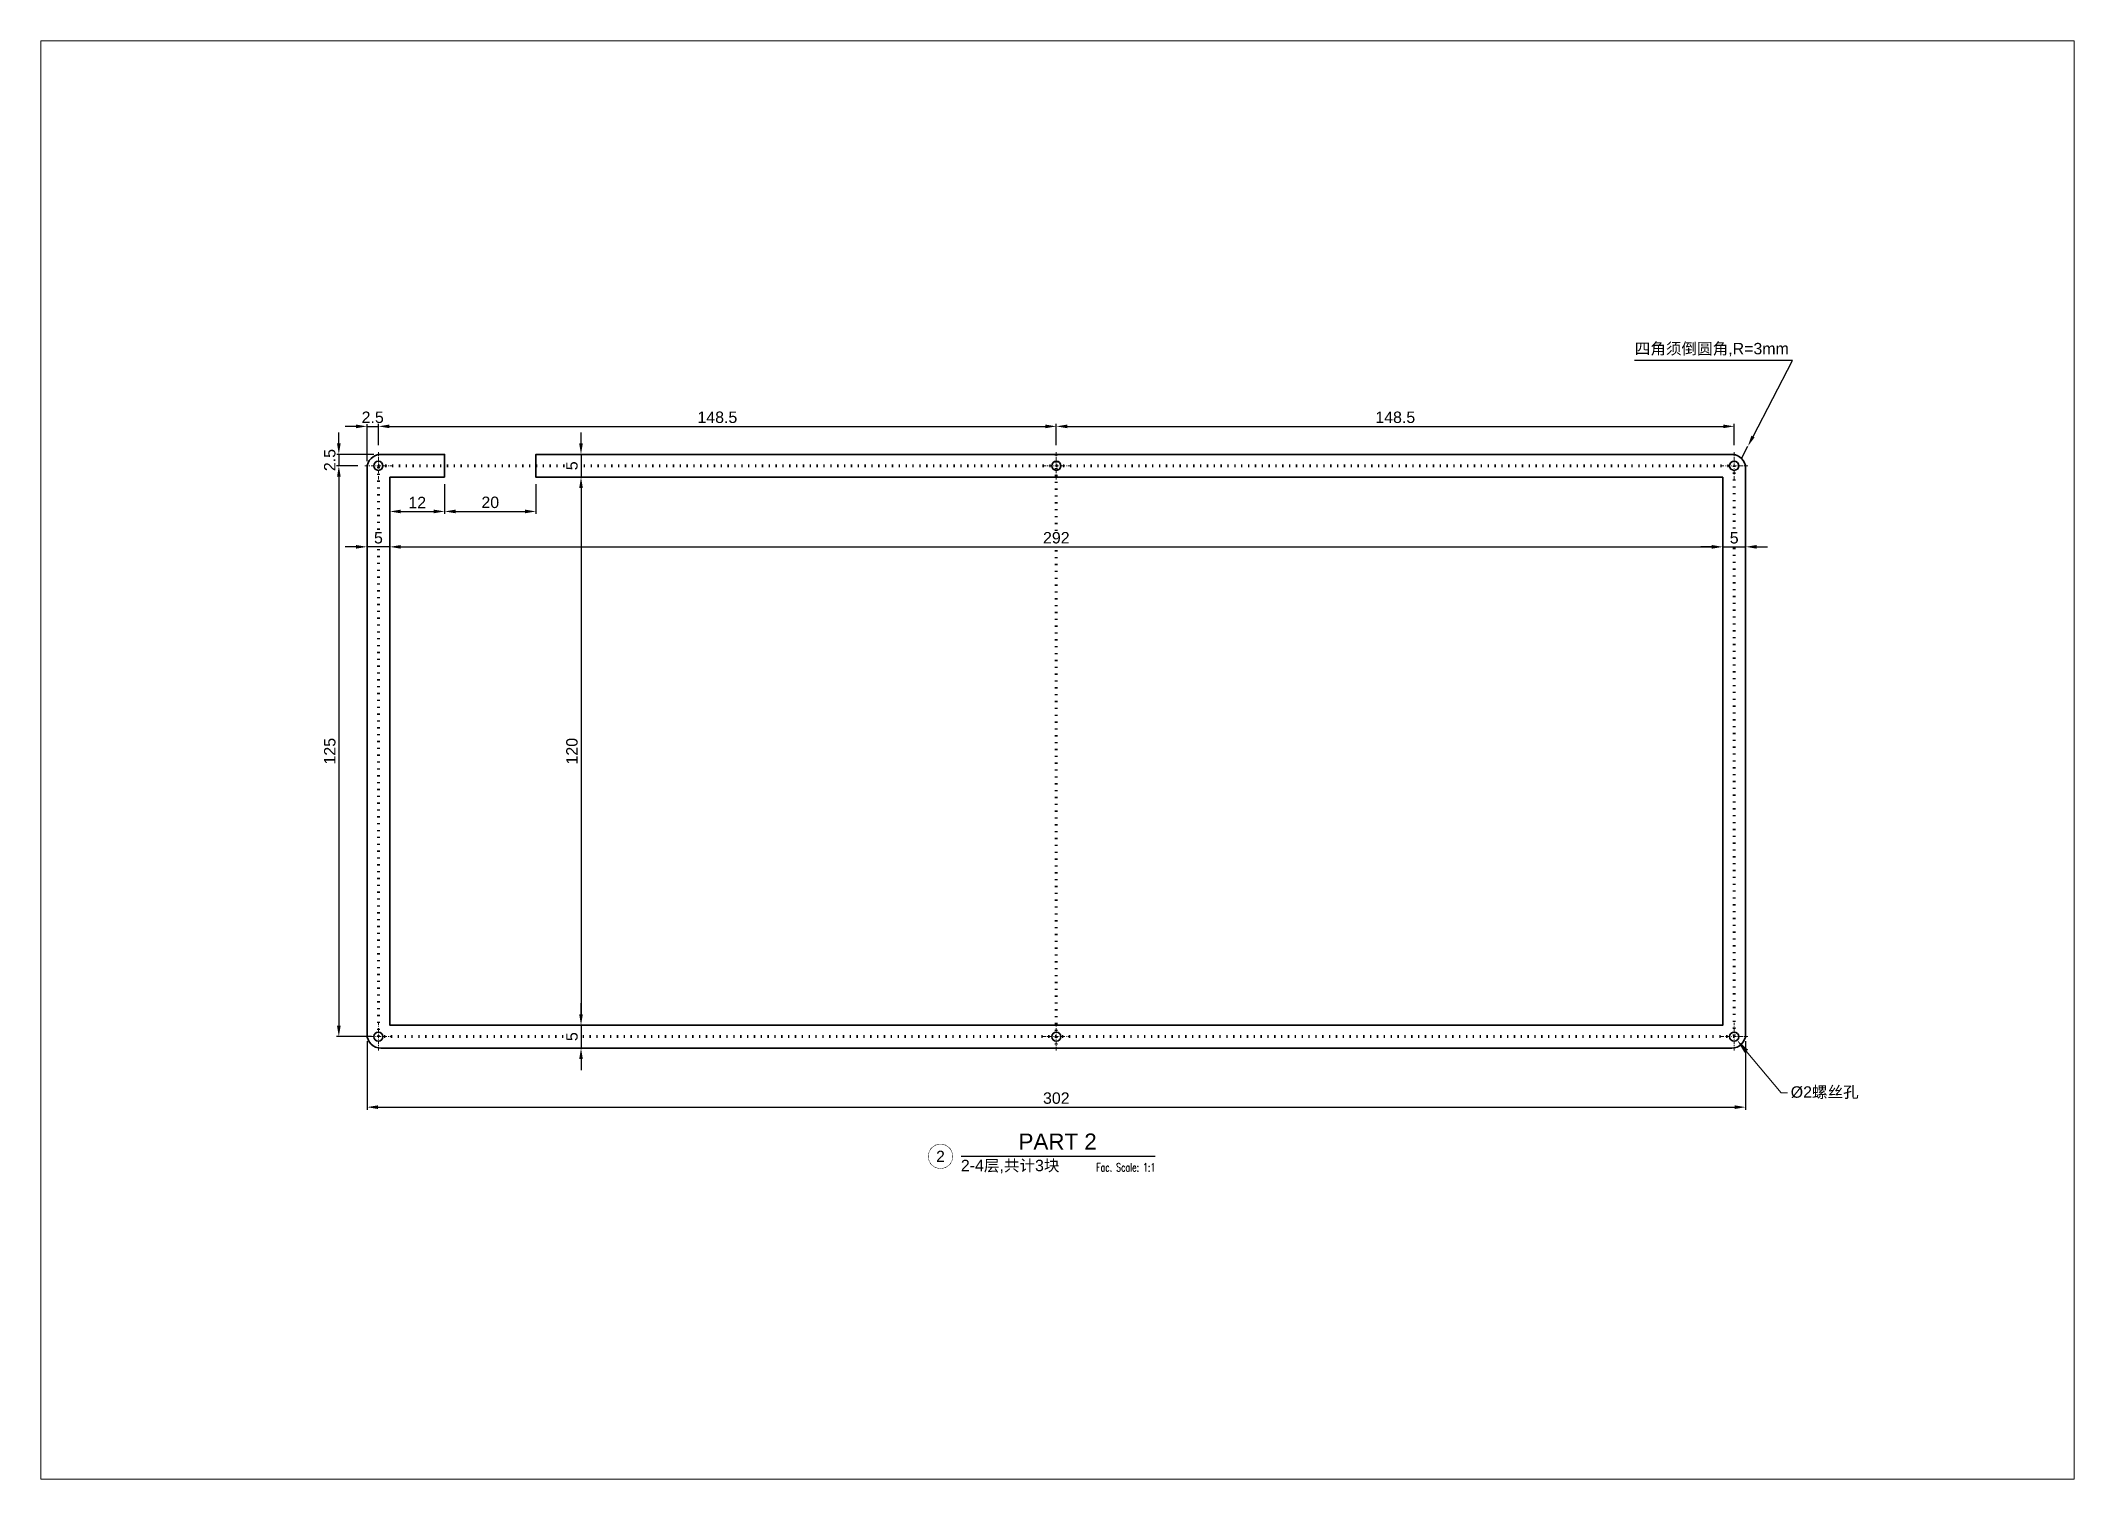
# Model space of a CAD drawing. Header units: millimetres. Extents: x -71 to 919, y -720 to 251.
# Drawn here: x -71.5 to 374, y -405 to -90 of the extents above; entities that cross this region are included whole.
import ezdxf
from ezdxf import colors
from ezdxf.entities.mleader import LeaderData, LeaderLine
from ezdxf.enums import TextEntityAlignment as Align
from ezdxf.math import Vec2, Vec3

# ---------------------------------------------------------------- set-up
doc = ezdxf.new("R2010")
doc.units = ezdxf.units.MM
doc.header["$LTSCALE"] = 0.5
doc.set_wipeout_variables(frame=1)
doc.linetypes.add('CENTER-PISA', pattern=[11, 6, -2, 1, -2])
doc.linetypes.add('DOT-PISA', pattern=[3, 0.5, -2.5])
doc.layers.get('0').update_dxf_attribs({"linetype": 'CONTINUOUS', "lineweight": 13})
doc.layers.get('Defpoints').update_dxf_attribs({"linetype": 'CONTINUOUS', "lineweight": 13})
for name, color, linetype, lineweight in [('Aluminium-Elevation', 54, 'CONTINUOUS', 35), ('Axis', 7, 'CENTER-PISA', 13), ('Code', 7, 'CONTINUOUS', 13), ('Dimension', 153, 'CONTINUOUS', 13), ('Graphic', 7, 'CONTINUOUS', 13), ('Graphic_Dot', 4, 'DOT-PISA', 60)]:
    doc.layers.add(name, color=color, linetype=linetype, lineweight=lineweight)
doc.styles.add('_PISA-Std_1', font='arial.ttf')
doc.styles.add('_PISA-Std_2', font='simplex.shx')
doc.dimstyles.new('_Pisa-Eng_M', dxfattribs={"dimtxt": 2.5, "dimasz": 2.4, "dimexe": 0.55, "dimexo": 1.5, "dimgap": 0.7, "dimtad": 1, "dimdec": 1, "dimrnd": 0.5, "dimzin": 9, "dimdsep": 46, "dimtxsty": '_PISA-Std_1', "dimcen": 2.1, "dimclrd": 256, "dimclre": 256, "dimclrt": 7, "dimazin": 2, "dimtfac": 0.6, "dimtdec": 1, "dimtix": 1, "dimtmove": 0, "dimatfit": 2, "dimfxl": 1.4, "dimtfill": 1, "dimtzin": 9, "dimarcsym": 0})
doc.dimstyles.new('_Pisa-Eng_M$4', dxfattribs={"dimtxt": 2.5, "dimasz": 2.4, "dimexe": 0.55, "dimexo": 1.5, "dimgap": 0.7, "dimtad": 1, "dimtoh": 1, "dimdec": 1, "dimrnd": 0.5, "dimzin": 9, "dimdsep": 46, "dimtxsty": '_PISA-Std_1', "dimcen": 2.1, "dimclrd": 256, "dimclre": 256, "dimclrt": 7, "dimazin": 2, "dimtfac": 0.6, "dimtdec": 1, "dimtix": 1, "dimtmove": 0, "dimatfit": 2, "dimfxl": 1.4, "dimtfill": 1, "dimtzin": 9, "dimarcsym": 0})

# ---------------------------------------------------------------- blocks, each defined once
blk = doc.blocks.new('A$C258C4667')
at = {"layer": 'Aluminium-Elevation'}
blk.add_circle((0, 0), 1, dxfattribs=at)
at = {"layer": 'Axis', "ltscale": 0.25}
for p, q in [((-3, 0), (3, 0)), ((0, -3), (0, 3))]:
    blk.add_line(p, q, dxfattribs=at)
blk = doc.blocks.new('*D64')
at = {"layer": 'Defpoints', "color": 0, "transparency": 16777216}
for p in [(0, -307.58), (302, -307.58), (302, -323.52)]:
    blk.add_point(p, dxfattribs=at)
at = {"layer": 'Dimension', "linetype": 'ByBlock', "lineweight": -2, "transparency": 16777216}
for p, q in [((0, -309.08), (0, -324.07)), ((302, -309.08), (302, -324.07)), ((2.4, -323.52), (299.6, -323.52))]:
    blk.add_line(p, q, dxfattribs=at)
at = {"layer": 'Dimension', "transparency": 16777216}
for points in [[(2.4, -323.12), (2.4, -323.92), (0, -323.52)], [(299.6, -323.12), (299.6, -323.92), (302, -323.52)]]:
    blk.add_solid(points, dxfattribs=at)
at = {"layer": 'Dimension', "color": 7, "transparency": 16777216, "insert": (151, -321.55), "char_height": 2.5, "attachment_point": 5, "style": '_PISA-Std_1', "bg_fill": 3, "box_fill_scale": 1.1, "bg_fill_color": 256, "bg_fill_true_color": 13158600, "bg_fill_transparency": 0}
blk.add_mtext('302', dxfattribs=at)
blk = doc.blocks.new('*D70')
at = {"layer": 'Defpoints', "color": 0, "transparency": 16777216}
for p in [(2.5, -180.08), (0, -183.58)]:
    blk.add_point(p, dxfattribs=at)
at = {"layer": 'Dimension', "linetype": 'ByBlock', "lineweight": -2, "transparency": 16777216}
for p, q in [((-2.4, -174.45), (-4.8, -174.45)), ((0, -182.08), (0, -173.9)), ((0, -174.45), (2.5, -174.45)), ((2.5, -178.58), (2.5, -173.9)), ((4.9, -174.45), (7.3, -174.45))]:
    blk.add_line(p, q, dxfattribs=at)
at = {"layer": 'Dimension', "transparency": 16777216}
for points in [[(-2.4, -174.05), (-2.4, -174.85), (0, -174.45)], [(4.9, -174.05), (4.9, -174.85), (2.5, -174.45)]]:
    blk.add_solid(points, dxfattribs=at)
at = {"layer": 'Dimension', "color": 7, "transparency": 16777216, "insert": (1.25, -172.47), "char_height": 2.5, "attachment_point": 5, "style": '_PISA-Std_1', "bg_fill": 3, "box_fill_scale": 1.1, "bg_fill_color": 256, "bg_fill_true_color": 13158600, "bg_fill_transparency": 0}
blk.add_mtext('2.5', dxfattribs=at)
at = {"layer": 'Defpoints', "color": 0, "transparency": 16777216}
blk.add_point((2.5, -174.45), dxfattribs=at)
blk = doc.blocks.new('*D71')
at = {"layer": 'Defpoints', "color": 0, "transparency": 16777216}
for p in [(151, -174.45), (2.5, -180.08), (151, -180.08)]:
    blk.add_point(p, dxfattribs=at)
at = {"layer": 'Dimension', "linetype": 'ByBlock', "lineweight": -2, "transparency": 16777216}
for p, q in [((2.5, -178.58), (2.5, -173.9)), ((4.9, -174.45), (148.6, -174.45)), ((151, -178.58), (151, -173.9))]:
    blk.add_line(p, q, dxfattribs=at)
at = {"layer": 'Dimension', "transparency": 16777216}
for points in [[(4.9, -174.05), (4.9, -174.85), (2.5, -174.45)], [(148.6, -174.05), (148.6, -174.85), (151, -174.45)]]:
    blk.add_solid(points, dxfattribs=at)
at = {"layer": 'Dimension', "color": 7, "transparency": 16777216, "insert": (76.75, -172.47), "char_height": 2.5, "attachment_point": 5, "style": '_PISA-Std_1', "bg_fill": 3, "box_fill_scale": 1.1, "bg_fill_color": 256, "bg_fill_true_color": 13158600, "bg_fill_transparency": 0}
blk.add_mtext('148.5', dxfattribs=at)
blk = doc.blocks.new('*D72')
at = {"layer": 'Defpoints', "color": 0, "transparency": 16777216}
for p in [(299.5, -174.45), (151, -180.08), (299.5, -180.08)]:
    blk.add_point(p, dxfattribs=at)
at = {"layer": 'Dimension', "linetype": 'ByBlock', "lineweight": -2, "transparency": 16777216}
for p, q in [((151, -178.58), (151, -173.9)), ((153.4, -174.45), (297.1, -174.45)), ((299.5, -178.58), (299.5, -173.9))]:
    blk.add_line(p, q, dxfattribs=at)
at = {"layer": 'Dimension', "transparency": 16777216}
for points in [[(153.4, -174.05), (153.4, -174.85), (151, -174.45)], [(297.1, -174.05), (297.1, -174.85), (299.5, -174.45)]]:
    blk.add_solid(points, dxfattribs=at)
at = {"layer": 'Dimension', "color": 7, "transparency": 16777216, "insert": (225.25, -172.47), "char_height": 2.5, "attachment_point": 5, "style": '_PISA-Std_1', "bg_fill": 3, "box_fill_scale": 1.1, "bg_fill_color": 256, "bg_fill_true_color": 13158600, "bg_fill_transparency": 0}
blk.add_mtext('148.5', dxfattribs=at)
blk = doc.blocks.new('*D73')
at = {"layer": 'Defpoints', "color": 0, "transparency": 16777216}
for p in [(3, -180.58), (-0.5, -183.08)]:
    blk.add_point(p, dxfattribs=at)
at = {"layer": 'Dimension', "linetype": 'ByBlock', "lineweight": -2, "transparency": 16777216}
for p, q in [((-6.17, -178.18), (-6.17, -175.78)), ((1.5, -180.58), (-6.72, -180.58)), ((-6.17, -180.58), (-6.17, -183.08)), ((-2, -183.08), (-6.72, -183.08)), ((-6.17, -185.48), (-6.17, -187.88))]:
    blk.add_line(p, q, dxfattribs=at)
at = {"layer": 'Dimension', "transparency": 16777216}
for points in [[(-6.57, -178.18), (-5.77, -178.18), (-6.17, -180.58)], [(-6.57, -185.48), (-5.77, -185.48), (-6.17, -183.08)]]:
    blk.add_solid(points, dxfattribs=at)
at = {"layer": 'Dimension', "color": 7, "transparency": 16777216, "insert": (-8.15, -181.83), "char_height": 2.5, "attachment_point": 5, "rotation": 90, "style": '_PISA-Std_1', "bg_fill": 3, "box_fill_scale": 1.1, "bg_fill_color": 256, "bg_fill_true_color": 13158600, "bg_fill_transparency": 0}
blk.add_mtext('2.5', dxfattribs=at)
at = {"layer": 'Defpoints', "color": 0, "transparency": 16777216}
blk.add_point((-6.17, -183.08), dxfattribs=at)
blk = doc.blocks.new('*D74')
at = {"layer": 'Defpoints', "color": 0, "transparency": 16777216}
for p in [(-0.5, -183.08), (-6.17, -308.08), (2.5, -308.08)]:
    blk.add_point(p, dxfattribs=at)
at = {"layer": 'Dimension', "linetype": 'ByBlock', "lineweight": -2, "transparency": 16777216}
for p, q in [((-2, -183.08), (-6.72, -183.08)), ((-6.17, -185.48), (-6.17, -305.68)), ((1, -308.08), (-6.72, -308.08))]:
    blk.add_line(p, q, dxfattribs=at)
at = {"layer": 'Dimension', "transparency": 16777216}
for points in [[(-6.57, -185.48), (-5.77, -185.48), (-6.17, -183.08)], [(-6.57, -305.68), (-5.77, -305.68), (-6.17, -308.08)]]:
    blk.add_solid(points, dxfattribs=at)
at = {"layer": 'Dimension', "color": 7, "transparency": 16777216, "insert": (-8.15, -245.58), "char_height": 2.5, "attachment_point": 5, "rotation": 90, "style": '_PISA-Std_1', "bg_fill": 3, "box_fill_scale": 1.1, "bg_fill_color": 256, "bg_fill_true_color": 13158600, "bg_fill_transparency": 0}
blk.add_mtext('125', dxfattribs=at)
blk = doc.blocks.new('*D75')
at = {"layer": 'Defpoints', "color": 0, "transparency": 16777216}
for p in [(0, -185.58), (5, -185.58)]:
    blk.add_point(p, dxfattribs=at)
at = {"layer": 'Dimension', "linetype": 'ByBlock', "lineweight": -2, "transparency": 16777216}
for p, q in [((0, -187.08), (0, -201.38)), ((5, -187.08), (5, -201.38)), ((-2.4, -200.83), (-4.8, -200.83)), ((5, -200.83), (0, -200.83)), ((7.4, -200.83), (9.8, -200.83))]:
    blk.add_line(p, q, dxfattribs=at)
at = {"layer": 'Dimension', "transparency": 16777216}
for points in [[(-2.4, -200.43), (-2.4, -201.23), (0, -200.83)], [(7.4, -200.43), (7.4, -201.23), (5, -200.83)]]:
    blk.add_solid(points, dxfattribs=at)
at = {"layer": 'Dimension', "color": 7, "transparency": 16777216, "insert": (2.5, -198.86), "char_height": 2.5, "attachment_point": 5, "style": '_PISA-Std_1', "bg_fill": 3, "box_fill_scale": 1.1, "bg_fill_color": 256, "bg_fill_true_color": 13158600, "bg_fill_transparency": 0}
blk.add_mtext('5', dxfattribs=at)
at = {"layer": 'Defpoints', "color": 0, "transparency": 16777216}
blk.add_point((0, -200.83), dxfattribs=at)
blk = doc.blocks.new('*D76')
at = {"layer": 'Defpoints', "color": 0, "transparency": 16777216}
for p in [(5, -185.58), (17, -185.58), (17, -193.08)]:
    blk.add_point(p, dxfattribs=at)
at = {"layer": 'Dimension', "linetype": 'ByBlock', "lineweight": -2, "transparency": 16777216}
for p, q in [((5, -187.08), (5, -193.63)), ((17, -187.08), (17, -193.63)), ((7.4, -193.08), (14.6, -193.08))]:
    blk.add_line(p, q, dxfattribs=at)
at = {"layer": 'Dimension', "transparency": 16777216}
for points in [[(7.4, -192.68), (7.4, -193.48), (5, -193.08)], [(14.6, -192.68), (14.6, -193.48), (17, -193.08)]]:
    blk.add_solid(points, dxfattribs=at)
at = {"layer": 'Dimension', "color": 7, "transparency": 16777216, "insert": (11, -191.12), "char_height": 2.5, "attachment_point": 5, "style": '_PISA-Std_1', "bg_fill": 3, "box_fill_scale": 1.1, "bg_fill_color": 256, "bg_fill_true_color": 13158600, "bg_fill_transparency": 0}
blk.add_mtext('12', dxfattribs=at)
blk = doc.blocks.new('*D77')
at = {"layer": 'Defpoints', "color": 0, "transparency": 16777216}
for p in [(17, -185.58), (37, -185.58), (37, -193.08)]:
    blk.add_point(p, dxfattribs=at)
at = {"layer": 'Dimension', "linetype": 'ByBlock', "lineweight": -2, "transparency": 16777216}
for p, q in [((17, -187.08), (17, -193.63)), ((37, -187.08), (37, -193.63)), ((19.4, -193.08), (34.6, -193.08))]:
    blk.add_line(p, q, dxfattribs=at)
at = {"layer": 'Dimension', "transparency": 16777216}
for points in [[(19.4, -192.68), (19.4, -193.48), (17, -193.08)], [(34.6, -192.68), (34.6, -193.48), (37, -193.08)]]:
    blk.add_solid(points, dxfattribs=at)
at = {"layer": 'Dimension', "color": 7, "transparency": 16777216, "insert": (27, -191.1), "char_height": 2.5, "attachment_point": 5, "style": '_PISA-Std_1', "bg_fill": 3, "box_fill_scale": 1.1, "bg_fill_color": 256, "bg_fill_true_color": 13158600, "bg_fill_transparency": 0}
blk.add_mtext('20', dxfattribs=at)
blk = doc.blocks.new('*D78')
at = {"layer": 'Defpoints', "color": 0, "transparency": 16777216}
for p in [(37, -180.58), (37, -185.58)]:
    blk.add_point(p, dxfattribs=at)
at = {"layer": 'Dimension', "linetype": 'ByBlock', "lineweight": -2, "transparency": 16777216}
for p, q in [((46.88, -178.18), (46.88, -175.78)), ((38.5, -180.58), (47.43, -180.58)), ((46.88, -180.58), (46.88, -185.58)), ((38.5, -185.58), (47.43, -185.58)), ((46.88, -187.98), (46.88, -190.38))]:
    blk.add_line(p, q, dxfattribs=at)
at = {"layer": 'Dimension', "transparency": 16777216}
for points in [[(46.48, -178.18), (47.28, -178.18), (46.88, -180.58)], [(46.48, -187.98), (47.28, -187.98), (46.88, -185.58)]]:
    blk.add_solid(points, dxfattribs=at)
at = {"layer": 'Dimension', "color": 7, "transparency": 16777216, "insert": (44.9, -183.08), "char_height": 2.5, "attachment_point": 5, "rotation": 90, "style": '_PISA-Std_1', "bg_fill": 3, "box_fill_scale": 1.1, "bg_fill_color": 256, "bg_fill_true_color": 13158600, "bg_fill_transparency": 0}
blk.add_mtext('5', dxfattribs=at)
at = {"layer": 'Defpoints', "color": 0, "transparency": 16777216}
blk.add_point((46.88, -185.58), dxfattribs=at)
blk = doc.blocks.new('*D79')
at = {"layer": 'Defpoints', "color": 0, "transparency": 16777216}
for p in [(37, -185.58), (38.12, -305.58), (46.88, -305.58)]:
    blk.add_point(p, dxfattribs=at)
at = {"layer": 'Dimension', "linetype": 'ByBlock', "lineweight": -2, "transparency": 16777216}
for p, q in [((38.5, -185.58), (47.43, -185.58)), ((46.88, -187.98), (46.88, -303.18)), ((39.62, -305.58), (47.43, -305.58))]:
    blk.add_line(p, q, dxfattribs=at)
at = {"layer": 'Dimension', "transparency": 16777216}
for points in [[(46.48, -187.98), (47.28, -187.98), (46.88, -185.58)], [(46.48, -303.18), (47.28, -303.18), (46.88, -305.58)]]:
    blk.add_solid(points, dxfattribs=at)
at = {"layer": 'Dimension', "color": 7, "transparency": 16777216, "insert": (44.9, -245.58), "char_height": 2.5, "attachment_point": 5, "rotation": 90, "style": '_PISA-Std_1', "bg_fill": 3, "box_fill_scale": 1.1, "bg_fill_color": 256, "bg_fill_true_color": 13158600, "bg_fill_transparency": 0}
blk.add_mtext('120', dxfattribs=at)
blk = doc.blocks.new('*D80')
at = {"layer": 'Defpoints', "color": 0, "transparency": 16777216}
for p in [(5, -185.58), (297, -185.58), (297, -200.83)]:
    blk.add_point(p, dxfattribs=at)
at = {"layer": 'Dimension', "linetype": 'ByBlock', "lineweight": -2, "transparency": 16777216}
for p, q in [((5, -187.08), (5, -201.38)), ((297, -187.08), (297, -201.38)), ((7.4, -200.83), (294.6, -200.83))]:
    blk.add_line(p, q, dxfattribs=at)
at = {"layer": 'Dimension', "transparency": 16777216}
for points in [[(7.4, -200.43), (7.4, -201.23), (5, -200.83)], [(294.6, -200.43), (294.6, -201.23), (297, -200.83)]]:
    blk.add_solid(points, dxfattribs=at)
at = {"layer": 'Dimension', "color": 7, "transparency": 16777216, "insert": (151, -198.85), "char_height": 2.5, "attachment_point": 5, "style": '_PISA-Std_1', "bg_fill": 3, "box_fill_scale": 1.1, "bg_fill_color": 256, "bg_fill_true_color": 13158600, "bg_fill_transparency": 0}
blk.add_mtext('292', dxfattribs=at)
blk = doc.blocks.new('*D81')
at = {"layer": 'Defpoints', "color": 0, "transparency": 16777216}
for p in [(38.12, -305.58), (38.12, -310.58)]:
    blk.add_point(p, dxfattribs=at)
at = {"layer": 'Dimension', "linetype": 'ByBlock', "lineweight": -2, "transparency": 16777216}
for p, q in [((46.88, -303.18), (46.88, -300.78)), ((39.62, -305.58), (47.43, -305.58)), ((46.88, -305.58), (46.88, -310.58)), ((39.62, -310.58), (47.43, -310.58)), ((46.88, -312.98), (46.88, -315.38))]:
    blk.add_line(p, q, dxfattribs=at)
at = {"layer": 'Dimension', "transparency": 16777216}
for points in [[(46.48, -303.18), (47.28, -303.18), (46.88, -305.58)], [(46.48, -312.98), (47.28, -312.98), (46.88, -310.58)]]:
    blk.add_solid(points, dxfattribs=at)
at = {"layer": 'Dimension', "color": 7, "transparency": 16777216, "insert": (44.9, -308.08), "char_height": 2.5, "attachment_point": 5, "rotation": 90, "style": '_PISA-Std_1', "bg_fill": 3, "box_fill_scale": 1.1, "bg_fill_color": 256, "bg_fill_true_color": 13158600, "bg_fill_transparency": 0}
blk.add_mtext('5', dxfattribs=at)
at = {"layer": 'Defpoints', "color": 0, "transparency": 16777216}
blk.add_point((46.88, -310.58), dxfattribs=at)
blk = doc.blocks.new('*D82')
at = {"layer": 'Defpoints', "color": 0, "transparency": 16777216}
for p in [(297, -185.58), (302, -185.58)]:
    blk.add_point(p, dxfattribs=at)
at = {"layer": 'Dimension', "linetype": 'ByBlock', "lineweight": -2, "transparency": 16777216}
for p, q in [((297, -187.08), (297, -201.38)), ((302, -187.08), (302, -201.38)), ((294.6, -200.83), (292.2, -200.83)), ((297, -200.83), (302, -200.83)), ((304.4, -200.83), (306.8, -200.83))]:
    blk.add_line(p, q, dxfattribs=at)
at = {"layer": 'Dimension', "transparency": 16777216}
for points in [[(294.6, -200.43), (294.6, -201.23), (297, -200.83)], [(304.4, -200.43), (304.4, -201.23), (302, -200.83)]]:
    blk.add_solid(points, dxfattribs=at)
at = {"layer": 'Dimension', "color": 7, "transparency": 16777216, "insert": (299.5, -198.86), "char_height": 2.5, "attachment_point": 5, "style": '_PISA-Std_1', "bg_fill": 3, "box_fill_scale": 1.1, "bg_fill_color": 256, "bg_fill_true_color": 13158600, "bg_fill_transparency": 0}
blk.add_mtext('5', dxfattribs=at)
at = {"layer": 'Defpoints', "color": 0, "transparency": 16777216}
blk.add_point((302, -200.83), dxfattribs=at)
blk = doc.blocks.new('*D117')
at = {"layer": 'Defpoints', "color": 0, "transparency": 16777216}
for p in [(301.12, -181.46), (302.51, -178.8)]:
    blk.add_point(p, dxfattribs=at)
at = {"layer": 'Dimension', "linetype": 'ByBlock', "lineweight": -2, "transparency": 16777216}
for p, q in [((312.27, -160.06), (277.64, -160.06)), ((303.62, -176.67), (312.27, -160.06)), ((301.12, -181.46), (302.51, -178.8))]:
    blk.add_line(p, q, dxfattribs=at)
at = {"layer": 'Dimension', "transparency": 16777216}
blk.add_solid([(303.26, -176.49), (303.97, -176.85), (302.51, -178.8)], dxfattribs=at)
at = {"layer": 'Dimension', "color": 7, "transparency": 16777216, "insert": (294.6, -157.65), "char_height": 2.5, "attachment_point": 5, "style": '_PISA-Std_1', "bg_fill": 3, "box_fill_scale": 1.1, "bg_fill_color": 256, "bg_fill_true_color": 13158600, "bg_fill_transparency": 0}
blk.add_mtext('{\\fSimSun|b0|i0|c134|p2;四角须倒圆角},R=3mm', dxfattribs=at)
blk = doc.blocks.new('*U133')
at = {"color": 122, "linetype": 'ByBlock', "const_width": 0.3}
blk.add_lwpolyline([(21.3, 0), (-21.3, 0)], dxfattribs=at)
at = {"color": 7, "linetype": 'ByBlock', "style": '_PISA-Std_1'}
blk.add_attdef('SECTION-FACTORY-DESCR.', text='', height=3.5, dxfattribs=at).set_placement((-0.1, 1.49), align=Align.CENTER)
at = {"color": 7, "linetype": 'ByBlock', "style": '_PISA-Std_2', "width": 0.7}
blk.add_attdef('SECTION-FACTORY-SEC.-DESCR.', (-21.3, -4), '', height=2.5, dxfattribs=at)
blk.add_attdef('FACTORY-SECTION-SCALE', text='', height=1.8, dxfattribs=at).set_placement((21.3, -1.5), align=Align.TOP_RIGHT)
blk = doc.blocks.new('GRID1')
at = {"color": 122, "linetype": 'ByBlock', "const_width": 0.188}
blk.add_lwpolyline([(-7.5, 0, 1), (7.5, 0, 1)], format="xyb", close=True, dxfattribs=at)
at = {"color": 122}
blk.add_circle((0, 0), 7.5, dxfattribs=at)
at = {"color": 255}
blk.add_wipeout([(7.5, 0), (7.3, 1.6), (6.9, 3), (6.1, 4.4), (5, 5.6), (3.8, 6.5), (2.3, 7.1), (0.8, 7.5), (-0.8, 7.5), (-2.3, 7.1), (-3.8, 6.5), (-5, 5.6), (-6.1, 4.4), (-6.9, 3.1), (-7.3, 1.6), (-7.5, 0), (-7.3, -1.6), (-6.9, -3.1), (-6.1, -4.4), (-5, -5.6), (-3.8, -6.5), (-2.3, -7.1), (-0.8, -7.5), (0.8, -7.5), (2.3, -7.1), (3.7, -6.5), (5, -5.6), (6.1, -4.4), (6.9, -3.1), (7.3, -1.6)], dxfattribs=at)
at = {"color": 7, "style": '_PISA-Std_1', "flags": 8}
blk.add_attdef('GRID', text='', height=7, dxfattribs=at).set_placement((0, 0), align=Align.MIDDLE_CENTER)

msp = doc.modelspace()

# ---------------------------------------------------------------- linework, layer by layer
at = {"layer": 'Aluminium-Elevation'}
msp.add_lwpolyline([(17, -185.58), (17, -180.58), (3, -180.58, 0.414214), (0, -183.58), (0, -307.58, 0.414214), (3, -310.58), (299, -310.58, 0.414214), (302, -307.58), (302, -183.58, 0.414214), (299, -180.58), (37, -180.58), (37, -185.58), (297, -185.58), (297, -305.58), (5, -305.58), (5, -185.58)], format="xyb", close=True, dxfattribs=at)

# ---------------------------------------------------------------- block references
at = {"layer": 'Code'}
ref = msp.add_blockref('*U133', (151.39, -334.29), dxfattribs=at)
ref.add_attrib('SECTION-FACTORY-DESCR.', 'PART 2', dxfattribs={"layer": '0', "color": 7, "linetype": 'ByBlock', "height": 3.5, "style": '_PISA-Std_1'}).set_placement((151.29, -332.79), align=Align.CENTER)
ref.add_attrib('SECTION-FACTORY-SEC.-DESCR.', '2-4层,共计3块', dxfattribs={"layer": '0', "color": 7, "linetype": 'ByBlock', "height": 2.5, "style": '_PISA-Std_1'}).set_placement((130.09, -338.29), align=Align.BOTTOM_LEFT)
ref.add_attrib('FACTORY-SECTION-SCALE', 'Fac. Scale: 1:1', dxfattribs={"layer": '0', "color": 7, "linetype": 'ByBlock', "height": 1.8, "style": '_PISA-Std_2', "width": 0.7}).set_placement((172.69, -335.79), align=Align.TOP_RIGHT)
at = {"layer": 'Graphic'}
for p in [(2.5, -183.08), (151, -183.08), (299.5, -183.08), (2.5, -308.08), (151, -308.08), (299.5, -308.08)]:
    msp.add_blockref('A$C258C4667', p, dxfattribs=at)

# ---------------------------------------------------------------- next in the draw order: dimensions: what is measured, and where the dimension line sits
at = {"layer": 'Dimension'}
dim = msp.add_linear_dim(base=(302, -323.52), p1=(0, -307.58), p2=(302, -307.58), dimstyle='_Pisa-Eng_M', dxfattribs=at)
dim.commit()
dim.dimension.update_dxf_attribs({"geometry": '*D64', "text_midpoint": (151, -321.55)})

# ---------------------------------------------------------------- next in the draw order: linework, layer by layer
at = {"layer": 'Graphic_Dot'}
msp.add_line((151, -180.58), (151, -310.58), dxfattribs=at)
msp.add_lwpolyline([(2.5, -183.08), (299.5, -183.08), (299.5, -308.08), (2.5, -308.08)], close=True, dxfattribs=at)

# ---------------------------------------------------------------- next in the draw order: leaders
at = {"layer": 'Code'}
ml = msp.add_multileader_mtext('Standard', dxfattribs=at)
ml.set_content('%%C2{\\fSimSun|b0|i0|c134|p2;螺丝孔}', color=256, style='_PISA-Std_1')
ml.set_leader_properties(color=256, linetype='ByLayer', lineweight=-1)
ml.build(insert=Vec2(0, 0))
ml.multileader.update_dxf_attribs({"dogleg_length": 1.4, "arrow_head_size": 3.15})
ctx = ml.context
ctx.base_point, ctx.char_height, ctx.arrow_head_size, ctx.landing_gap_size, ctx.plane_origin = Vec3(311.18, -320.37), 2.5, 3.15, 0.7, Vec3(300.13, -308.85)
notes = []
notes.append((ctx, [(0, (1, 1, 0), (309.78, -320.37), (1, 0), 1.4, [(0, [(300.13, -308.85)], 0, [])])]))
ctx.mtext.insert, ctx.mtext.flow_direction = Vec3(311.88, -318.95), 5
for ctx, leaders in notes:
    for number, flags, end, landing, length, lines in leaders:
        leader = LeaderData()
        leader.index, (leader.has_last_leader_line, leader.has_dogleg_vector, leader.attachment_direction) = number, flags
        leader.last_leader_point, leader.dogleg_vector, leader.dogleg_length = Vec3(end), Vec3(landing), length
        for number, points, colour, breaks in lines:
            line = LeaderLine()
            line.index, line.vertices, line.color, line.breaks = number, Vec3.list(points), colors.encode_raw_color(colour), breaks
            leader.lines.append(line)
        ctx.leaders.append(leader)

# ---------------------------------------------------------------- next in the draw order: dimensions: what is measured, and where the dimension line sits
at = {"layer": 'Dimension'}
dim = msp.add_linear_dim(base=(2.5, -174.45), p1=(0, -183.58), p2=(2.5, -180.08), dimstyle='_Pisa-Eng_M', dxfattribs=at)
dim.commit()
dim.dimension.update_dxf_attribs({"geometry": '*D70', "text_midpoint": (1.25, -172.47)})

# ---------------------------------------------------------------- next in the draw order: dimensions: what is measured, and where the dimension line sits
dim = msp.add_linear_dim(base=(151, -174.45), p1=(2.5, -180.08), p2=(151, -180.08), dimstyle='_Pisa-Eng_M', dxfattribs=at)
dim.commit()
dim.dimension.update_dxf_attribs({"geometry": '*D71', "text_midpoint": (76.75, -172.47)})

# ---------------------------------------------------------------- next in the draw order: dimensions: what is measured, and where the dimension line sits
dim = msp.add_linear_dim(base=(299.5, -174.45), p1=(151, -180.08), p2=(299.5, -180.08), dimstyle='_Pisa-Eng_M', dxfattribs=at)
dim.commit()
dim.dimension.update_dxf_attribs({"geometry": '*D72', "text_midpoint": (225.25, -172.47)})
dim = msp.add_linear_dim(base=(-6.17, -183.08), p1=(3, -180.58), p2=(-0.5, -183.08), angle=90, dimstyle='_Pisa-Eng_M', dxfattribs=at)
dim.commit()
dim.dimension.update_dxf_attribs({"geometry": '*D73', "text_midpoint": (-8.15, -181.83)})

# ---------------------------------------------------------------- next in the draw order: dimensions: what is measured, and where the dimension line sits
dim = msp.add_linear_dim(base=(-6.17, -308.08), p1=(-0.5, -183.08), p2=(2.5, -308.08), angle=90, dimstyle='_Pisa-Eng_M', dxfattribs=at)
dim.commit()
dim.dimension.update_dxf_attribs({"geometry": '*D74', "text_midpoint": (-8.15, -245.58)})

# ---------------------------------------------------------------- next in the draw order: dimensions: what is measured, and where the dimension line sits
dim = msp.add_linear_dim(base=(0, -200.83), p1=(5, -185.58), p2=(0, -185.58), dimstyle='_Pisa-Eng_M', dxfattribs=at)
dim.commit()
dim.dimension.update_dxf_attribs({"geometry": '*D75', "text_midpoint": (2.5, -198.86)})

# ---------------------------------------------------------------- next in the draw order: dimensions: what is measured, and where the dimension line sits
dim = msp.add_linear_dim(base=(17, -193.08), p1=(5, -185.58), p2=(17, -185.58), dimstyle='_Pisa-Eng_M', dxfattribs=at)
dim.commit()
dim.dimension.update_dxf_attribs({"geometry": '*D76', "text_midpoint": (11, -191.12)})

# ---------------------------------------------------------------- next in the draw order: dimensions: what is measured, and where the dimension line sits
dim = msp.add_linear_dim(base=(37, -193.08), p1=(17, -185.58), p2=(37, -185.58), dimstyle='_Pisa-Eng_M', dxfattribs=at)
dim.commit()
dim.dimension.update_dxf_attribs({"geometry": '*D77', "text_midpoint": (27, -191.1)})

# ---------------------------------------------------------------- next in the draw order: dimensions: what is measured, and where the dimension line sits
dim = msp.add_linear_dim(base=(46.88, -185.58), p1=(37, -180.58), p2=(37, -185.58), angle=90, dimstyle='_Pisa-Eng_M', dxfattribs=at)
dim.commit()
dim.dimension.update_dxf_attribs({"geometry": '*D78', "text_midpoint": (44.9, -183.08)})

# ---------------------------------------------------------------- next in the draw order: dimensions: what is measured, and where the dimension line sits
dim = msp.add_linear_dim(base=(46.88, -305.58), p1=(37, -185.58), p2=(38.12, -305.58), angle=90, dimstyle='_Pisa-Eng_M', dxfattribs=at)
dim.commit()
dim.dimension.update_dxf_attribs({"geometry": '*D79', "text_midpoint": (44.9, -245.58)})

# ---------------------------------------------------------------- next in the draw order: dimensions: what is measured, and where the dimension line sits
dim = msp.add_linear_dim(base=(297, -200.83), p1=(5, -185.58), p2=(297, -185.58), dimstyle='_Pisa-Eng_M', dxfattribs=at)
dim.commit()
dim.dimension.update_dxf_attribs({"geometry": '*D80', "text_midpoint": (151, -198.85)})
dim = msp.add_linear_dim(base=(46.88, -310.58), p1=(38.12, -305.58), p2=(38.12, -310.58), angle=90, dimstyle='_Pisa-Eng_M', dxfattribs=at)
dim.commit()
dim.dimension.update_dxf_attribs({"geometry": '*D81', "text_midpoint": (44.9, -308.08)})

# ---------------------------------------------------------------- next in the draw order: dimensions: what is measured, and where the dimension line sits
dim = msp.add_linear_dim(base=(302, -200.83), p1=(297, -185.58), p2=(302, -185.58), dimstyle='_Pisa-Eng_M', dxfattribs=at)
dim.commit()
dim.dimension.update_dxf_attribs({"geometry": '*D82', "text_midpoint": (299.5, -198.86)})

# ---------------------------------------------------------------- next in the draw order: linework, layer by layer
at = {"layer": 'Defpoints'}
msp.add_lwpolyline([(-71.49, -90), (374.01, -90), (374.01, -405), (-71.49, -405)], close=True, dxfattribs=at)

# ---------------------------------------------------------------- next in the draw order: block references
at = {"layer": 'Code', "xscale": 0.35, "yscale": 0.35, "zscale": 0.35}
msp.add_blockref('GRID1', (125.63, -334.29), dxfattribs=at).add_auto_attribs({'GRID': '2'})

# ---------------------------------------------------------------- next in the draw order: dimensions: what is measured, and where the dimension line sits
at = {"layer": 'Dimension'}
dim = msp.add_radius_dim(center=(301.12, -181.46), mpoint=(302.51, -178.8), text='{\\fSimSun|b0|i0|c134|p2;四角须倒圆角},R=3mm', dimstyle='_Pisa-Eng_M$4', dxfattribs=at)
dim.commit()
dim.dimension.update_dxf_attribs({"geometry": '*D117', "text_midpoint": (294.6, -160.06), "dimtype": 164})

doc.saveas('drawing.dxf')
